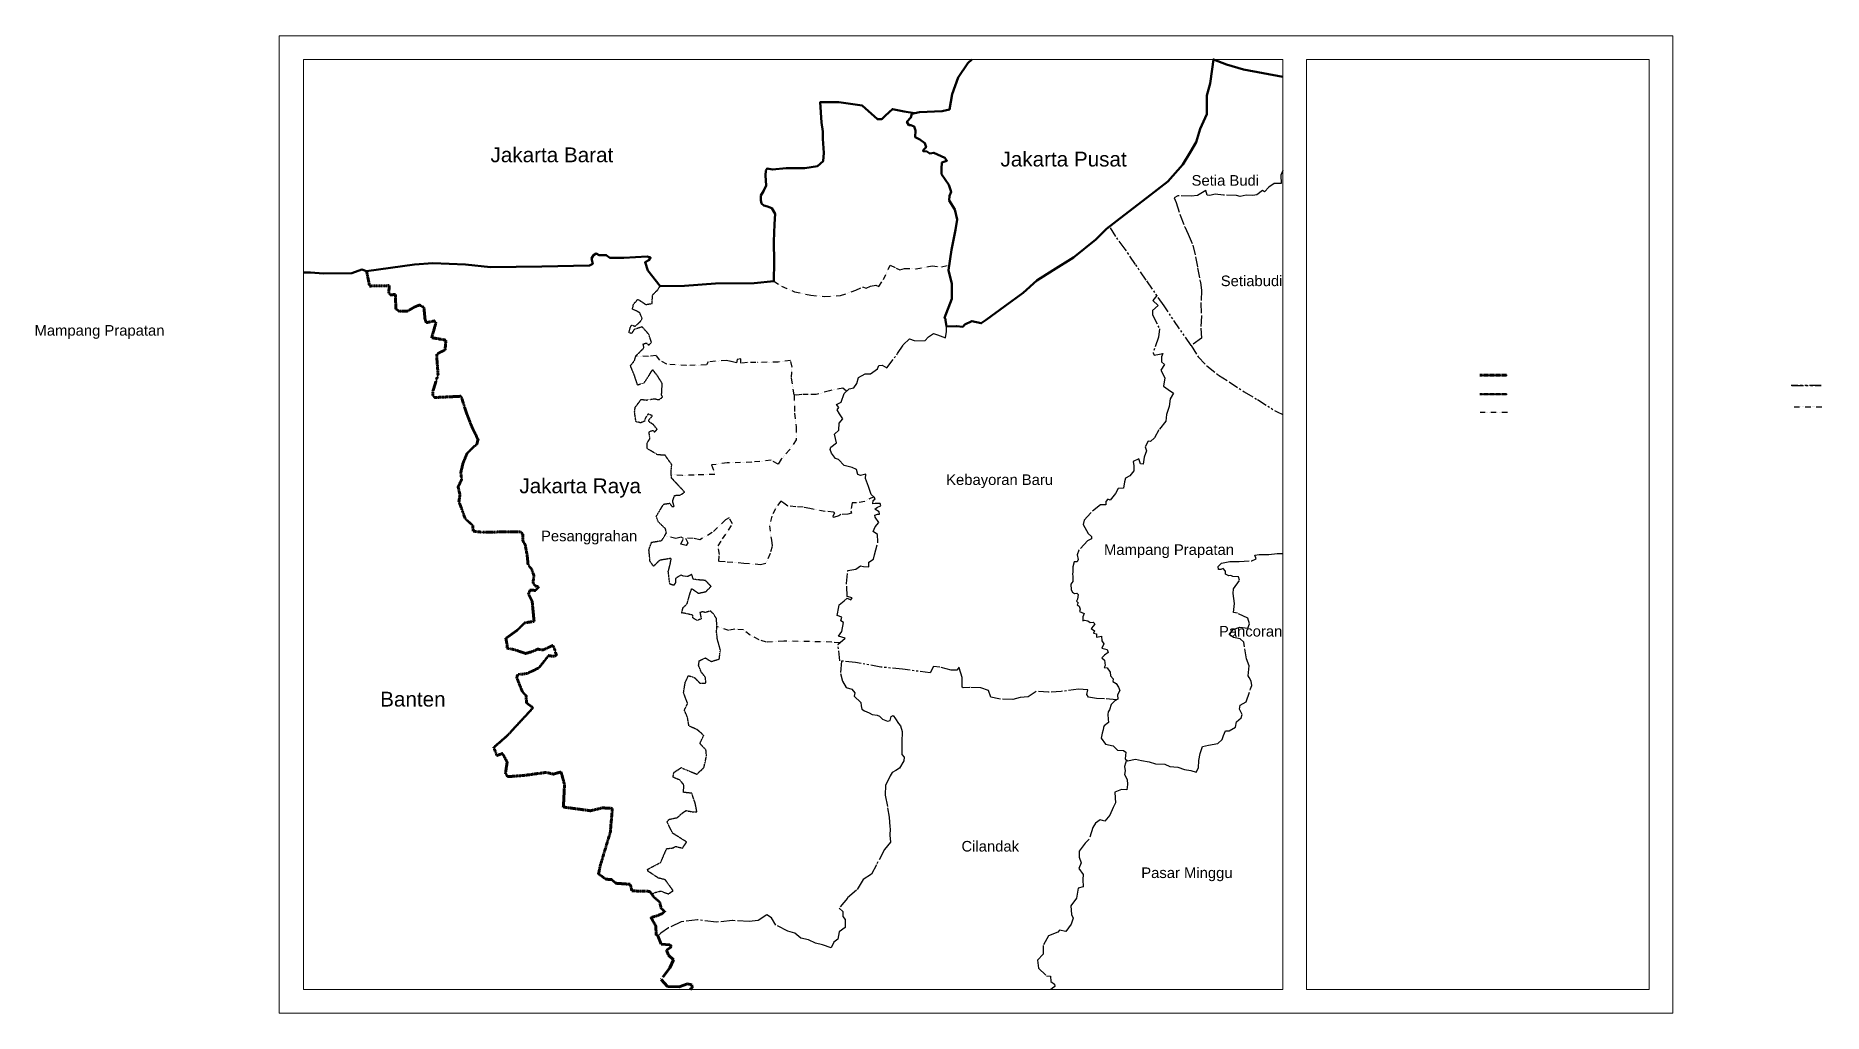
# Model space of a CAD drawing. Header units: millimetres. Extents: x -301641 to 1761893, y -305234 to 309597.
# Drawn here: x 842278 to 1226964, y -233991 to -23558 of the extents above; entities that cross this region are included whole.
import ezdxf

# ---------------------------------------------------------------- set-up
doc = ezdxf.new("R2010")
doc.units = ezdxf.units.MM
doc.header["$MEASUREMENT"] = 0
doc.linetypes.add('ACAD_ISO14W100', pattern=[24, 12, -3, 0, -3, 0, -3, 0, -3])
doc.linetypes.add('PHANTOM2', pattern=[1.25, 0.625, -0.125, 0.125, -0.125, 0.125, -0.125])
for name, color, linetype in [('Batas Desa', 7, 'ACAD_ISO14W100'), ('Batas Wilayah', 7, 'PHANTOM2'), ('Bbatas Provinsi', 7, 'PHANTOM2')]:
    doc.layers.add(name, color=color, linetype=linetype)
doc.layers.add('Batas Luar', color=7, linetype='Continuous', lineweight=20)
doc.styles.get("Standard").update_dxf_attribs({"font": 'arial.ttf'})

msp = doc.modelspace()

# ---------------------------------------------------------------- texts
at = {"layer": 'Batas Wilayah', "attachment_point": 1}
for s, width, gutter_width, insert, char_height in [('Jakarta Barat', 26214.8, 15897, (940151, -47607), 3179.36), ('Jakarta Pusat', 31999.24, 15897, (1049901, -48526), 3179.36), ('Setia Budi', 29448.63, 11398, (1091030, -53558), 2279.6), ('Setiabudi', 29448.63, 11398, (1097301, -75183), 2279.6), ('Mampang Prapatan', 29448.63, 11398, (842017, -85846), 2279.57), ('Jakarta Raya', 26214.8, 15897, (946360, -118865), 3179.36), ('Kebayoran Baru', 33631.7, 11398, (1038204, -117987), 2279.57), ('Pesanggrahan', 18795.76, 11398, (951012, -130101), 2279.57), ('Mampang Prapatan', 29448.63, 11398, (1072178, -133042), 2279.57), ('Pancoran', 18795.76, 11398, (1096916, -150614), 2279.6), ('Banten', 26214.8, 15897, (916402, -164779), 3179.4), ('Cilandak', 18795.76, 11398, (1041503, -196896), 2279.6), ('Pasar Minggu', 28765.69, 11398, (1080197, -202604), 2279.57)]:
    msp.add_mtext_dynamic_manual_height_columns(s, width=width, gutter_width=gutter_width, heights=[0], dxfattribs=dict(at, insert=insert, char_height=char_height))

# ---------------------------------------------------------------- linework, layer by layer
at = {"layer": 'Batas Desa', "ltscale": 100}
for points in [[(1031391, -40246), (1029196, -39833), (1026655, -39355), (1025120, -40741), (1024390, -41511), (1023412, -41525), (1020131, -38581), (1015103, -37875), (1011581, -37853), (1011096, -37853), (1011380, -42227), (1011645, -44139), (1011670, -45717), (1011853, -48767), (1011742, -50543), (1010503, -51670), (1007782, -52089), (1003801, -52089), (1000822, -52358), (999672, -52159), (999407, -52579), (999318, -53639), (999441, -55810), (998876, -57046), (998310, -57964), (998310, -58953), (998487, -59659), (998982, -60119), (999724, -60295), (1000679, -60684), (1001386, -61920), (1001280, -64145), (1001149, -67841), (1001220, -72256), (1001141, -76391), (1002782, -77460), (1005587, -78683), (1009104, -79417), (1012131, -79684), (1015471, -79483), (1018743, -78327), (1020234, -77638), (1020969, -77927), (1021904, -77438), (1023062, -77283), (1023707, -77549), (1024709, -76060), (1026129, -72919), (1027464, -73585), (1028221, -73986), (1029223, -73630), (1031716, -73719), (1035167, -73119), (1037237, -73274), (1038849, -72964)], [(1016783, -100070), (1015984, -99399), (1013135, -99969), (1010256, -100822), (1008540, -100821), (1007115, -100821), (1005989, -100949), (1005476, -100863), (1004919, -97125), (1005033, -94891), (1004705, -93439), (1002069, -93809), (995461, -93919), (994048, -94033), (994048, -93145), (993205, -93236), (993114, -93942), (991838, -93669), (990949, -93441), (987007, -93760), (986619, -94397), (982312, -94556), (978059, -94253), (976578, -93411), (975803, -92410), (974139, -92614), (971405, -92503)], [(1005476, -100863), (1005577, -104826), (1005952, -107764), (1005929, -110537), (1004507, -112705), (1002668, -114728), (1002039, -115821), (1000517, -114945), (996373, -115364), (991088, -115526), (987735, -115945), (988433, -117991), (986012, -118061), (983956, -118120), (981466, -118192), (979047, -118067)], [(1220669, -103425), (1226964, -103425)], [(1159003, -104687), (1153162, -104687)], [(1022618, -122783), (1020680, -123792), (1018893, -124146), (1017948, -124132), (1017678, -125833), (1017826, -126364), (1017028, -126586), (1015522, -126600), (1015093, -126910), (1013971, -127235), (1013875, -126901), (1014252, -126291), (1013944, -126101), (1012135, -125966), (1008838, -125329), (1007413, -125054), (1005855, -124946), (1004146, -124827), (1003251, -124178), (1002640, -123734), (1001449, -125377), (1000664, -126996), (1000184, -129040), (1000585, -132177), (1000759, -133539), (1000326, -135043), (999404, -137166), (998271, -137426), (994657, -137143), (990653, -136829), (989282, -136722), (989401, -135202), (989106, -133368), (990098, -131882), (991353, -130003), (992247, -128663), (991492, -127367), (990746, -127801), (987870, -130528), (985177, -132061), (983736, -131755), (982083, -131731), (982602, -132745), (982248, -133264), (981091, -133005), (981705, -131778), (981176, -131514), (980051, -131802), (977646, -131167)], [(1015265, -154284), (1013577, -154088), (1008753, -153990), (1003245, -153879), (999576, -154086), (997947, -153584), (996022, -152597), (994561, -151425), (992740, -151329), (991470, -151568), (988853, -150743)]]:
    msp.add_lwpolyline(points, dxfattribs=at)
at = {"layer": 'Batas Luar'}
for points in [[(1194619, -23558), (894678, -23558), (894678, -233991), (1194619, -233991)], [(899883, -28664), (1110647, -28664), (1110647, -228909), (899883, -228909)], [(1115778, -28645), (1115778, -228909), (1189487, -228909), (1189487, -28645)]]:
    msp.add_lwpolyline(points, close=True, dxfattribs=at)
at = {"layer": 'Batas Wilayah', "ltscale": 3500}
for points in [[(1110647, -32438), (1102174, -30813), (1098504, -29714), (1095732, -28664), (1095454, -30739), (1095042, -33807), (1094289, -36399), (1094289, -40468), (1092877, -43606), (1092019, -46451), (1090763, -48531), (1089125, -51245), (1085921, -54964), (1081472, -58396), (1076517, -62218), (1072704, -65159), (1070415, -67457), (1065624, -71271), (1061236, -74028), (1057753, -76217), (1054785, -78878), (1050821, -81771), (1046787, -84715), (1045758, -85466), (1043703, -84988), (1042260, -85724), (1041769, -86214), (1040450, -86061), (1038302, -86153), (1038076, -84805), (1038134, -84670), (1037864, -84303), (1039431, -80163), (1039402, -76996), (1038686, -74026), (1039364, -69614), (1040183, -65342), (1040586, -63083), (1040059, -60949), (1038849, -59015), (1038942, -58025), (1039283, -57190), (1038756, -55643), (1037237, -53340), (1037206, -52226), (1037299, -50865), (1038352, -50463), (1037919, -49875), (1035533, -48761), (1034666, -48885), (1034016, -48514), (1033241, -48390), (1033365, -48111), (1033892, -47555), (1033644, -46688), (1032526, -45930), (1031535, -45373), (1031628, -43981), (1031349, -43115), (1030637, -42836), (1030203, -42836), (1029769, -42063), (1030637, -41166), (1030854, -40361), (1032433, -40021), (1037328, -39773), (1038939, -39433), (1039468, -36137), (1040769, -32579), (1042906, -29485), (1043721, -28664)], [(1110647, -52587), (1110236, -53579), (1110275, -55377), (1108807, -55358), (1107632, -56140), (1106732, -57137), (1106301, -56883), (1105085, -57793), (1104224, -57949), (1102775, -57851), (1101503, -58145), (1100719, -57969), (1097920, -57890), (1096079, -57636), (1094964, -57969), (1094396, -57851), (1094082, -56854), (1092277, -57968), (1090966, -58085), (1088088, -58046), (1087305, -58476), (1087716, -59473), (1088535, -62164), (1089537, -64714), (1090282, -66258), (1091290, -68616), (1091881, -71180), (1092312, -73500), (1092923, -76620), (1093139, -78388), (1093040, -81124), (1093139, -83945), (1093034, -86495), (1093132, -88658), (1090907, -90270), (1085110, -81725), (1081249, -76162), (1078963, -72793), (1076748, -69506), (1074722, -66788), (1073375, -64642)], [(1083566, -79502), (1082700, -80545), (1083809, -81655), (1082625, -82724), (1082638, -83636), (1084100, -86688), (1083906, -88425), (1082747, -91834), (1083005, -92348), (1084132, -92123), (1084810, -91974), (1084553, -92682), (1084585, -93775), (1085165, -94322), (1084424, -95544), (1085261, -97191), (1084971, -98992), (1085970, -99732), (1087129, -100536), (1086420, -101726), (1086226, -103350), (1085647, -105119), (1085486, -106502), (1084004, -108431), (1083031, -110119), (1082193, -110923), (1081678, -110827), (1081002, -112081), (1081324, -112949), (1080808, -114268), (1080583, -115791), (1080035, -115727), (1079681, -114665), (1078425, -115180), (1078586, -116177), (1078618, -117206), (1077716, -118332), (1076815, -118782), (1076589, -119554), (1076396, -120937), (1075205, -121001), (1074666, -122099), (1073517, -123528), (1072972, -123327), (1072569, -123810), (1072569, -124555), (1071400, -124515), (1069326, -126237), (1067940, -127847), (1067715, -128780), (1068746, -130711), (1069520, -131355), (1069455, -131838), (1068617, -132321), (1066737, -134307), (1066373, -135318), (1066636, -136309), (1066433, -136795), (1065745, -136815), (1065461, -137857), (1065502, -139010), (1065360, -139374), (1065482, -140001), (1065461, -141033), (1065056, -141599), (1065076, -142808), (1065380, -143334), (1065825, -143617), (1066312, -143556), (1066636, -143840), (1066494, -144831), (1066231, -145276), (1066636, -145640), (1066433, -146085), (1066838, -146348), (1067021, -147016), (1066899, -147481), (1067932, -147946), (1067588, -148634), (1067608, -149487), (1067953, -149345), (1068702, -149487), (1069189, -149892), (1069857, -149831), (1070201, -150155), (1069941, -150609), (1069394, -151195), (1070144, -151661), (1069941, -152166), (1070549, -152328), (1070569, -153016), (1071622, -152794), (1071724, -153825), (1072109, -154452), (1071703, -155363), (1072885, -155719), (1073047, -156325), (1072318, -156872), (1071730, -157458), (1072318, -158005), (1072460, -159117), (1072237, -159562), (1072865, -159603), (1073472, -160554), (1073594, -161343), (1074119, -161999), (1074043, -162557), (1074767, -162989), (1075262, -163788), (1075576, -164510), (1075068, -165443), (1075129, -166376), (1074540, -166721), (1073688, -167532), (1073344, -168655), (1073076, -169088), (1073025, -169675), (1073076, -170669), (1073166, -171370), (1072205, -172111), (1072052, -172494), (1072001, -172953), (1071771, -173693), (1071559, -174741), (1072474, -176079), (1074140, -176405), (1075055, -177351), (1076394, -177449), (1076852, -177775), (1076731, -179203), (1077243, -179673), (1078942, -179265), (1080231, -179612), (1081909, -179857), (1083281, -180266), (1085266, -180368), (1086351, -180900), (1088049, -181043), (1089482, -181492), (1090853, -181738), (1091979, -182085), (1092491, -181186), (1092572, -179551), (1092838, -178079), (1093350, -176587), (1094660, -176301), (1096700, -175906), (1097641, -175068), (1097866, -174209), (1098337, -173187), (1099135, -173228), (1100466, -172390), (1100670, -171225), (1101697, -170373), (1101922, -169658), (1101349, -168554), (1101452, -167696), (1102762, -166939), (1103703, -164180), (1104014, -163449), (1103817, -162534), (1103425, -161685), (1103196, -161325), (1103425, -159234), (1102836, -157698), (1102378, -155084), (1102280, -154137), (1101492, -153369), (1100053, -153107), (1099104, -152486), (1099955, -151343), (1101394, -150885), (1103161, -151081), (1103456, -150166), (1103128, -148925), (1100903, -147879), (1100053, -147748), (1100281, -145769), (1099954, -143645), (1100052, -142599), (1101328, -140769), (1101099, -140018), (1099921, -139985), (1099463, -139789), (1099038, -139854), (1098351, -139495), (1098318, -138809), (1097827, -138221), (1097304, -138449), (1096846, -138482), (1096715, -137828), (1097435, -137077), (1099234, -136717), (1101230, -136717), (1104011, -136587), (1104895, -136195), (1104656, -135398), (1105556, -135231), (1107638, -135257), (1109425, -135052), (1110299, -134988), (1110647, -134988)], [(1074835, -166548), (1072285, -166273), (1070589, -166239), (1068861, -165941), (1068462, -165376), (1068728, -164347), (1066700, -164247), (1062977, -164712), (1060230, -164873), (1057604, -164707), (1055876, -165902), (1054114, -166035), (1052552, -166433), (1049560, -166333), (1047798, -165935), (1047332, -164474), (1045704, -163910), (1043310, -163877), (1041881, -163910), (1041648, -163777), (1041681, -161719), (1040983, -159495), (1040485, -160125), (1039255, -160158), (1036828, -159461), (1035498, -159362), (1034800, -160690), (1028813, -159949), (1024182, -159471), (1018699, -158461), (1015346, -158142), (1014920, -154580), (1016464, -153251), (1015027, -152826), (1015719, -151816), (1016144, -149902), (1015559, -149530), (1015719, -148733), (1014761, -148361), (1015117, -146527), (1015170, -146102), (1016235, -145198), (1016926, -144667), (1017725, -144986), (1017991, -144561), (1016926, -144242), (1016767, -141477), (1017033, -138713), (1018736, -138394), (1019801, -137703), (1020440, -137809), (1021557, -137863), (1021557, -136906), (1022569, -136215), (1022791, -135279), (1023536, -132515), (1023430, -130920), (1022472, -130283), (1022898, -129273), (1023696, -128316), (1022898, -127199), (1022845, -126774), (1023430, -126562), (1023856, -126562), (1023803, -126030), (1022845, -125445), (1023430, -125020), (1024175, -124754), (1024016, -124276), (1022898, -124223), (1022419, -124329), (1022525, -123638), (1022951, -123266), (1022738, -122894), (1022099, -122309), (1021515, -120589), (1020822, -118885), (1020928, -117927), (1019755, -118193), (1019169, -118033), (1018902, -116915), (1017996, -116489), (1016290, -116063), (1015064, -114786), (1014371, -114573), (1013518, -113401), (1013251, -112656), (1013358, -112123), (1014584, -111218), (1014158, -109302), (1015076, -108446), (1015160, -106953), (1015997, -106033), (1015264, -104917), (1014762, -104061), (1015097, -103559), (1014636, -102911), (1015641, -102472), (1016265, -100588), (1017302, -99553), (1018372, -99352), (1018974, -98450), (1019376, -97147), (1020747, -96312), (1021958, -96366), (1023464, -95264), (1023698, -94529), (1024434, -94462), (1025471, -95030), (1027746, -91990), (1028955, -90099), (1030294, -88830), (1031331, -89197), (1033606, -89231), (1034375, -88362), (1035446, -87627), (1036315, -87928), (1038055, -88596), (1038289, -87260), (1038302, -86153)], [(1090907, -90270), (1092459, -92679), (1094305, -94635), (1096851, -96644), (1099106, -98046), (1102357, -100205), (1105202, -101894), (1109416, -104554), (1110647, -105067)], [(1076987, -179438), (1076594, -180845), (1076696, -181796), (1076560, -182612), (1077173, -183699), (1077207, -184718), (1077071, -185873), (1075914, -185839), (1074519, -186382), (1074587, -187605), (1074621, -188679), (1074179, -189698), (1073397, -191363), (1072342, -192654), (1071322, -192348), (1070369, -193095), (1069791, -194013), (1069009, -196526), (1068124, -197410), (1066866, -199108), (1066798, -200399), (1067275, -201639), (1066765, -202862), (1067683, -204085), (1067615, -205172), (1067683, -206802), (1066629, -207040), (1066286, -209238), (1065027, -210868), (1065183, -212720), (1065531, -213502), (1065096, -214806), (1063965, -216370), (1062573, -216109), (1062225, -216543), (1060224, -217325), (1059093, -219411), (1059093, -221235), (1057875, -222539), (1058049, -224277), (1059789, -225927), (1060659, -226014), (1060746, -227144), (1061529, -227752), (1061606, -228226), (1061096, -228569), (1060761, -228909)]]:
    msp.add_lwpolyline(points, dxfattribs=at)
at = {"layer": 'Batas Wilayah', "color": 251, "linetype": 'ByBlock', "lineweight": 50, "ltscale": 3500, "true_color": 0x636466}
msp.add_lwpolyline([(1110647, -32438), (1102174, -30813), (1098504, -29714), (1095732, -28664), (1095454, -30739), (1095042, -33807), (1094289, -36399), (1094289, -40468), (1092877, -43606), (1092019, -46451), (1090763, -48531), (1089125, -51245), (1085921, -54964), (1081472, -58396), (1076517, -62218), (1072704, -65159), (1070415, -67457), (1065624, -71271), (1061236, -74028), (1057753, -76217), (1054785, -78878), (1050821, -81771), (1046787, -84715), (1045758, -85466), (1043703, -84988), (1042260, -85724), (1041769, -86214), (1040450, -86061), (1038302, -86153), (1038076, -84805), (1038134, -84670), (1037864, -84303), (1039431, -80163), (1039402, -76996), (1038686, -74026), (1039364, -69614), (1040183, -65342), (1040586, -63083), (1040059, -60949), (1038849, -59015), (1038942, -58025), (1039283, -57190), (1038756, -55643), (1037237, -53340), (1037206, -52226), (1037299, -50865), (1038352, -50463), (1037919, -49875), (1035533, -48761), (1034666, -48885), (1034016, -48514), (1033241, -48390), (1033365, -48111), (1033892, -47555), (1033644, -46688), (1032526, -45930), (1031535, -45373), (1031628, -43981), (1031349, -43115), (1030637, -42836), (1030203, -42836), (1029769, -42063), (1030637, -41166), (1030854, -40361), (1032433, -40021), (1037328, -39773), (1038939, -39433), (1039468, -36137), (1040769, -32579), (1042906, -29485), (1043721, -28664)], dxfattribs=at)
at = {"layer": 'Batas Wilayah', "ltscale": 4000}
for points in [[(1031391, -40246), (1029196, -39833), (1026655, -39355), (1025120, -40741), (1024390, -41511), (1023412, -41525), (1020131, -38581), (1015103, -37875), (1011581, -37853), (1011096, -37853), (1011380, -42227), (1011645, -44139), (1011670, -45717), (1011853, -48767), (1011742, -50543), (1010503, -51670), (1007782, -52089), (1003801, -52089), (1000822, -52358), (999672, -52159), (999407, -52579), (999318, -53639), (999441, -55810), (998876, -57046), (998310, -57964), (998310, -58953), (998487, -59659), (998982, -60119), (999724, -60295), (1000679, -60684), (1001386, -61920), (1001280, -64145), (1001149, -67841), (1001220, -72256), (1001141, -76391)], [(1226517, -98858), (1220081, -98858)], [(1220222, -98858), (1226517, -98858)]]:
    msp.add_lwpolyline(points, dxfattribs=at)
at = {"layer": 'Batas Wilayah', "color": 251, "linetype": 'ByBlock', "lineweight": 50, "ltscale": 4000, "true_color": 0x636466}
msp.add_lwpolyline([(1031391, -40246), (1029196, -39833), (1026655, -39355), (1025120, -40741), (1024390, -41511), (1023412, -41525), (1020131, -38581), (1015103, -37875), (1011581, -37853), (1011096, -37853), (1011380, -42227), (1011645, -44139), (1011670, -45717), (1011853, -48767), (1011742, -50543), (1010503, -51670), (1007782, -52089), (1003801, -52089), (1000822, -52358), (999672, -52159), (999407, -52579), (999318, -53639), (999441, -55810), (998876, -57046), (998310, -57964), (998310, -58953), (998487, -59659), (998982, -60119), (999724, -60295), (1000679, -60684), (1001386, -61920), (1001280, -64145), (1001149, -67841), (1001220, -72256), (1001141, -76391)], dxfattribs=at)
at = {"layer": 'Batas Wilayah'}
for points in [[(1001141, -76391), (996859, -76798), (988547, -76869), (981876, -77403), (976668, -77439), (974015, -74084), (973409, -72303), (974229, -71875), (974586, -71305), (973873, -71056), (968807, -71376), (965846, -71376), (965061, -70771), (963563, -70806), (962885, -70450), (962279, -70806), (961851, -71519), (962136, -72659), (961458, -73051), (951224, -73225), (940147, -73371), (934755, -72788), (927759, -72497), (923823, -72788), (913475, -74244), (912469, -73915), (910288, -74665), (904174, -74772), (901420, -74558), (899883, -74558)], [(974864, -208372), (975688, -207939), (976786, -207683), (978432, -208304), (979457, -207610), (977774, -205271), (976237, -204869), (974042, -203408), (973932, -203006), (976786, -201508), (978066, -198548), (979384, -198402), (980006, -198073), (981469, -198438), (982347, -197123), (979337, -195219), (978870, -194285), (978122, -192791), (978589, -192231), (980366, -191857), (981394, -190923), (982236, -190363), (983732, -190643), (984574, -190643), (984200, -188775), (983452, -186627), (981675, -186440), (981769, -184853), (980927, -183826), (979431, -183172), (979618, -182145), (981207, -181117), (982236, -181584), (984574, -182518), (986070, -181117), (986631, -178596), (986507, -177273), (985216, -175925), (986038, -174167), (984629, -172936), (982869, -172175), (982517, -170241), (981871, -168717), (982576, -167311), (981694, -165002), (982046, -162775), (982750, -161310), (984041, -161720), (985215, -162951), (986506, -162951), (986388, -161662), (985508, -160548), (984921, -159083), (985097, -158087), (986388, -157501), (987620, -158263), (989381, -157735), (989616, -155802), (988970, -153439), (988794, -151856), (988853, -150743), (988792, -149022), (988088, -147967), (987501, -147381), (986387, -147733), (985800, -147557), (985213, -147733), (985506, -149081), (984626, -149432), (983687, -148905), (983687, -148319), (982279, -147967), (981281, -147792), (981575, -146737), (982455, -145858), (983101, -143572), (983453, -142576), (984861, -143572), (986504, -143221), (987619, -142107), (986387, -140818), (984861, -140701), (983805, -140583), (983453, -139529), (982572, -139997), (981634, -139880), (981105, -139704), (979932, -140408), (979932, -141345), (979580, -141873), (978817, -141638), (978641, -140935), (978406, -138884), (978817, -137302), (979052, -136071), (976528, -136481), (975237, -137770), (974473, -136689), (974238, -134170), (974825, -132587), (976996, -132236), (977994, -130595), (977818, -129716), (976234, -128192), (975823, -127020), (977407, -124383), (978698, -124207), (979168, -124910), (979696, -124852), (979344, -123797), (979754, -122508), (980987, -122449), (981926, -121804), (979106, -118771), (978989, -117364), (979165, -115899), (977698, -113848), (976113, -113789), (973883, -112442), (973825, -111269), (974470, -110273), (974294, -109101), (974353, -108750), (975057, -108515), (975409, -108867), (975996, -108281), (975233, -107285), (974259, -106693), (974244, -106190), (975022, -105399), (974070, -104977), (973480, -105854), (973307, -106544), (972458, -106889), (971465, -106673), (971148, -104603), (971278, -103553), (972582, -101837), (973649, -101984), (974643, -101837), (975415, -101690), (976372, -101910), (977181, -101359), (976960, -100918), (977108, -98419), (976077, -96766), (975084, -95516), (974790, -95700), (974017, -97023), (973134, -98309), (971809, -98787), (971147, -96729), (970264, -94598), (971147, -93496), (971405, -92503), (973160, -90761), (973013, -89915), (973713, -89694), (974191, -90136), (974781, -89547), (974228, -87856), (972792, -86238), (971062, -86789), (970472, -87672), (969957, -87451), (970252, -86311), (970509, -85833), (971319, -86091), (972498, -84951), (972792, -84399), (972291, -83238), (971820, -82944), (970701, -82415), (970937, -81298), (971879, -80298), (973586, -81415), (974940, -81180), (974999, -79358), (976058, -78358), (976668, -77439)]]:
    msp.add_lwpolyline(points, dxfattribs=at)
at = {"layer": 'Batas Wilayah', "color": 251, "linetype": 'ByBlock', "lineweight": 50, "true_color": 0x636466}
msp.add_lwpolyline([(1001141, -76391), (996859, -76798), (988547, -76869), (981876, -77403), (976668, -77439), (974015, -74084), (973409, -72303), (974229, -71875), (974586, -71305), (973873, -71056), (968807, -71376), (965846, -71376), (965061, -70771), (963563, -70806), (962885, -70450), (962279, -70806), (961851, -71519), (962136, -72659), (961458, -73051), (951224, -73225), (940147, -73371), (934755, -72788), (927759, -72497), (923823, -72788), (913475, -74244), (912469, -73915), (910288, -74665), (904174, -74772), (901420, -74558), (899883, -74558)], dxfattribs=at)
at = {"layer": 'Batas Wilayah', "color": 251, "lineweight": 100, "true_color": 0x636466, "transparency": 33554585}
msp.add_lwpolyline([(913475, -74244), (914124, -77440), (918356, -77350), (918245, -79023), (918605, -79360), (919708, -79247), (919755, -82381), (920430, -82831), (922231, -82876), (923807, -81931), (924910, -81527), (925810, -82044), (926058, -84607), (926328, -85326), (928084, -84944), (928399, -85348), (927483, -88554), (930545, -89093), (930365, -91184), (928564, -92083), (928567, -92682), (928860, -96458), (927711, -100225), (927711, -101012), (928161, -101439), (933833, -101170), (934962, -104750), (936222, -107964), (937466, -110469), (937196, -111525), (936341, -112222), (935132, -113413), (934212, -115596), (933752, -117607), (933924, -119101), (933176, -120709), (933579, -122375), (933349, -123812), (934162, -126010), (934680, -127504), (936348, -128998), (936405, -130204), (938361, -130434), (946645, -130319), (947125, -130935), (947097, -132247), (947605, -133137), (948023, -135357), (948240, -137485), (948998, -138387), (949504, -139831), (949288, -141249), (949721, -141971), (950516, -142224), (949793, -142981), (948673, -142873), (948312, -143775), (949107, -145327), (949524, -149641), (947497, -149930), (945905, -151520), (943445, -153291), (943756, -154916), (943611, -155351), (945391, -155750), (947716, -156548), (949169, -156113), (950296, -155605), (951494, -155787), (953565, -154807), (953928, -155605), (954333, -156931), (953715, -157148), (952625, -157003), (950554, -159652), (948011, -160849), (945977, -161103), (945795, -161756), (947031, -164840), (947793, -165602), (947914, -167205), (949306, -168225), (943736, -174252), (940857, -176756), (941507, -178518), (942714, -178054), (943736, -179909), (943364, -182320), (943828, -183061), (947449, -182783), (952185, -182134), (953670, -182505), (955342, -182041), (956070, -184799), (955888, -188505), (955815, -189595), (961673, -190395), (964220, -189777), (966367, -189886), (965934, -194991), (963828, -201994), (963391, -203994), (964996, -205135), (966197, -205208), (967108, -206008), (970240, -206226), (970567, -207645), (974427, -207754), (975301, -208990), (976576, -210081), (976867, -211427), (977668, -212082), (977086, -212554), (975920, -213027), (974682, -213391), (975706, -215160), (975816, -217196), (976177, -217359)], dxfattribs=at)
at = {"layer": 'Batas Wilayah', "color": 251, "lineweight": 100, "true_color": 0x636466}
msp.add_lwpolyline([(1153038, -96624), (1158936, -96624)], dxfattribs=at)
at = {"layer": 'Batas Wilayah', "color": 251, "lineweight": 50, "true_color": 0x636466}
msp.add_lwpolyline([(1153038, -100747), (1158936, -100747)], dxfattribs=at)
at = {"layer": 'Bbatas Provinsi', "ltscale": 4000, "transparency": 33554687}
for points in [[(913475, -74244), (914124, -77440), (918356, -77350), (918245, -79023), (918605, -79360), (919708, -79247), (919755, -82381), (920430, -82831), (922231, -82876), (923807, -81931), (924910, -81527), (925810, -82044), (926058, -84607), (926328, -85326), (928084, -84944), (928399, -85348), (927483, -88554), (930545, -89093), (930365, -91184), (928564, -92083), (928567, -92682), (928860, -96458), (927711, -100225), (927711, -101012), (928161, -101439), (933833, -101170), (934962, -104750), (936222, -107964), (937466, -110469), (937196, -111525), (936341, -112222), (935132, -113413), (934212, -115596), (933752, -117607), (933924, -119101), (933176, -120709), (933579, -122375), (933349, -123812), (934162, -126010), (934680, -127504), (936348, -128998), (936405, -130204), (938361, -130434), (946645, -130319), (947125, -130935), (947097, -132247), (947605, -133137), (948023, -135357), (948240, -137485), (948998, -138387), (949504, -139831), (949288, -141249), (949721, -141971), (950516, -142224), (949793, -142981), (948673, -142873), (948312, -143775), (949107, -145327), (949524, -149641), (947497, -149930), (945905, -151520), (943445, -153291), (943756, -154916), (943611, -155351), (945391, -155750), (947716, -156548), (949169, -156113), (950296, -155605), (951494, -155787), (953565, -154807), (953928, -155605), (954333, -156931), (953715, -157148), (952625, -157003), (950554, -159652), (948011, -160849), (945977, -161103), (945795, -161756), (947031, -164840), (947793, -165602), (947914, -167205), (949306, -168225), (943736, -174252), (940857, -176756), (941507, -178518), (942714, -178054), (943736, -179909), (943364, -182320), (943828, -183061), (947449, -182783), (952185, -182134), (953670, -182505), (955342, -182041), (956070, -184799), (955888, -188505), (955815, -189595), (961673, -190395), (964220, -189777), (966367, -189886), (965934, -194991), (963828, -201994), (963391, -203994), (964996, -205135), (966197, -205208), (967108, -206008), (970240, -206226), (970567, -207645), (974427, -207754), (975301, -208990), (976576, -210081), (976867, -211427), (977668, -212082), (977086, -212554), (975920, -213027), (974682, -213391), (975706, -215160), (975816, -217196), (976177, -217359)], [(1153038, -96624), (1158936, -96624)], [(1153038, -100747), (1158936, -100747)], [(1015648, -158170), (1015475, -160866), (1015918, -162511), (1016721, -163846), (1017882, -164205), (1018537, -164985), (1018431, -165744), (1019870, -167103), (1019891, -167777), (1020039, -168536), (1020651, -168874), (1021664, -169337), (1022318, -169675), (1023353, -169801), (1023880, -170012), (1024493, -170708), (1025595, -171100), (1026165, -170973), (1026397, -170109), (1026798, -169877), (1027305, -170636), (1027980, -171585), (1028360, -172133), (1028740, -173313), (1028635, -175638), (1028677, -177219), (1028656, -178294), (1029163, -178864), (1029120, -179623), (1028149, -181255), (1027410, -181719), (1026566, -182183), (1026186, -182857), (1025890, -183553), (1025186, -184873), (1025100, -187026), (1025617, -189782), (1025962, -191763), (1026049, -193831), (1026135, -194261), (1026049, -195639), (1026221, -197190), (1024927, -198740), (1023202, -202013), (1022167, -204081), (1020356, -205200), (1018890, -207526), (1016984, -209188), (1015146, -211402), (1015957, -212104), (1015957, -213131), (1016444, -213779), (1016444, -215507), (1015146, -216479), (1014875, -218045), (1014064, -218693), (1013469, -219882), (1011577, -219287), (1010062, -218909), (1008602, -218153), (1006926, -217829), (1005628, -216749), (1004168, -216317), (1001572, -215021), (1000599, -213455), (999625, -212807), (997732, -213995), (995786, -214211), (992216, -214049), (988778, -214389), (984722, -213903), (981207, -214281), (978449, -215631), (976826, -216765), (976177, -217359), (976880, -219142), (978773, -219250), (979098, -219682), (978016, -220384), (978449, -221464), (979530, -222490), (978719, -224218), (976880, -226703), (978232, -228215), (980722, -228334), (982507, -227632), (983480, -227848), (983522, -228485), (983098, -228909)]]:
    msp.add_lwpolyline(points, dxfattribs=at)
at = {"layer": 'Bbatas Provinsi', "color": 252, "lineweight": 100, "ltscale": 4000, "true_color": 0x939598, "transparency": 33554554}
msp.add_lwpolyline([(976177, -217359), (976880, -219142), (978773, -219250), (979098, -219682), (978016, -220384), (978449, -221464), (979530, -222490), (978719, -224218), (976880, -226703), (978232, -228215), (980722, -228334), (982507, -227632), (983480, -227848), (983522, -228485), (983098, -228909)], dxfattribs=at)

msp.set_redraw_order([(e.dxf.handle, doc.entitydb.next_handle()) for e in msp.query("TEXT MTEXT ATTDEF DIMENSION ARC_DIMENSION")])  # texts and dimensions are drawn at this point

doc.saveas('drawing.dxf')
